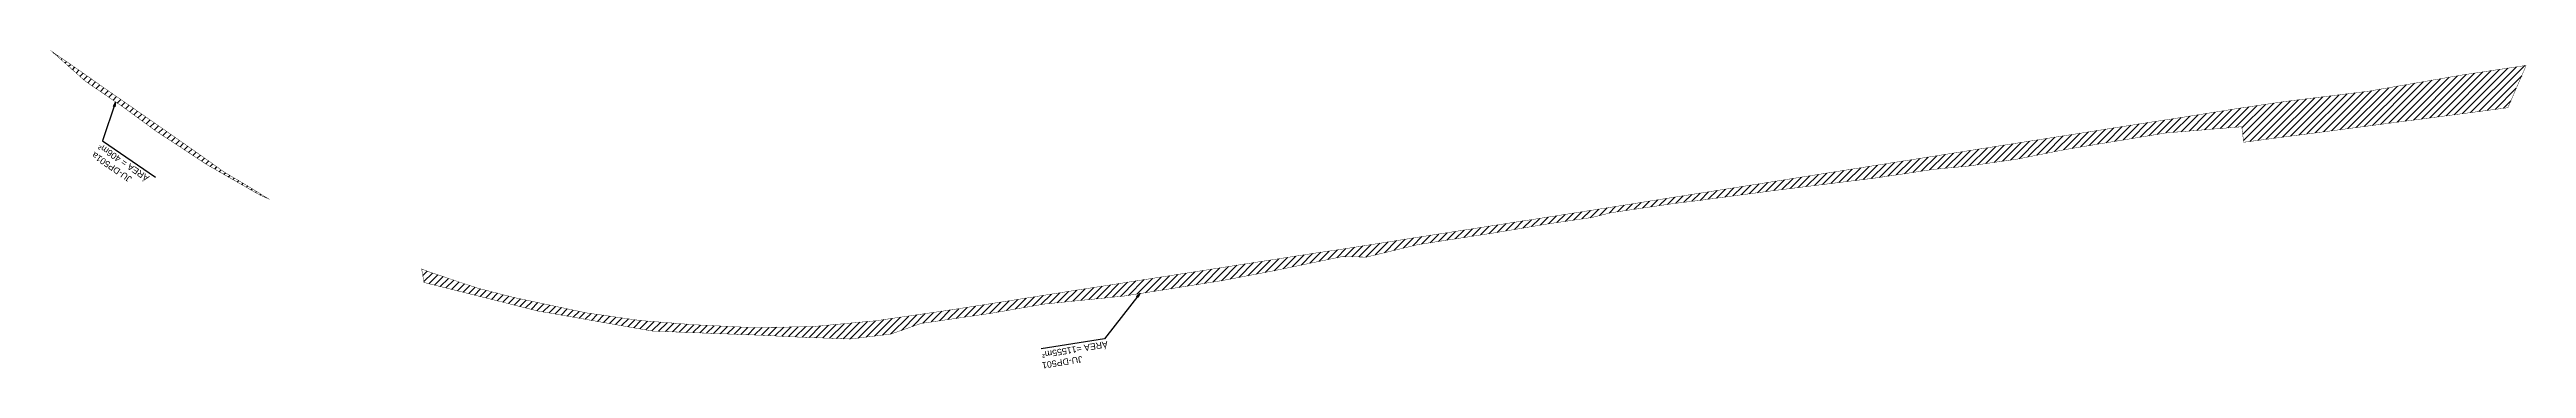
# Model space of a CAD drawing. Header units: metres. Extents: x 287051 to 328239, y 7396995 to 7466021.
# Drawn here: x 309182 to 310745, y 7432479 to 7432680 of the extents above; entities that cross this region are included whole.
import ezdxf

# ---------------------------------------------------------------- set-up
doc = ezdxf.new("R2010")
doc.units = ezdxf.units.M
doc.header["$LTSCALE"] = 10
doc.layers.add('DESAPROPRIAÇÃO', color=160, linetype='Continuous')
doc.layers.add('U-HZ-TEXTO-DESAP', color=2, linetype='Continuous')
doc.styles.add('ARIAL', font='arial.ttf')
doc.styles.add('DIM', font='arial.ttf', dxfattribs={"width": 0.8})
doc.dimstyles.new('U-1_2000', dxfattribs={"dimscale": 2, "dimtxt": 1.5, "dimasz": 0.75, "dimexe": 0.75, "dimexo": 0.75, "dimgap": 0.25, "dimtad": 1, "dimzin": 4, "dimtxsty": 'DIM', "dimblk": 'ARCHTICK', "dimcen": 0.7, "dimdle": 0.75, "dimclrd": 256, "dimclre": 256, "dimclrt": 256, "dimaunit": 1, "dimadec": 3, "dimazin": 2, "dimtfac": 1, "dimtofl": 0, "dimtmove": 0, "dimatfit": 3, "dimldrblk": 'CLOSEDBLANK', "dimfxl": 0, "dimtolj": 1, "dimtzin": 0, "dimlwd": -1, "dimlwe": -1, "dimarcsym": 0})

msp = doc.modelspace()

# ---------------------------------------------------------------- texts
at = {"layer": 'U-HZ-TEXTO-DESAP', "color": 2, "linetype": 'Continuous', "lineweight": -3, "char_height": 4, "width": 405.023, "attachment_point": 7, "style": 'ARIAL'}
for s, insert, rotation in [('\\pi376.53;{\\C256;JU-DP501a\\P\\pi367.69;ÁREA = 406m²}', (309548.8, 7432392.8), 145.6885), ('\\pi380.42;{\\C256;JU-DP501\\P\\pi363.03;ÁREA =11555m²}', (310207.6, 7432555.5), 189.3774)]:
    msp.add_mtext(s, dxfattribs=dict(at, insert=insert, rotation=rotation))

# ---------------------------------------------------------------- blocks, each defined once
blk = doc.blocks.new('_ArchTick')
at = {"color": 0, "linetype": 'ByBlock', "const_width": 0.15}
blk.add_lwpolyline([(-0.5, -0.5), (0.5, 0.5)], dxfattribs=at)

# ---------------------------------------------------------------- hatches: boundary and pattern name
at = {"layer": 'DESAPROPRIAÇÃO', "transparency": 33554687}
h = msp.add_hatch(dxfattribs=at)
h.set_pattern_fill('ANSI31', color=256)
h.paths.add_polyline_path([(309198.3, 7432668.6), (309183.3, 7432678.9), (309204.2, 7432660.3), (309227.9, 7432644.1), (309248.5, 7432629), (309281.3, 7432607.4), (309314.8, 7432588.2), (309319.9, 7432586), (309307.3, 7432593.8), (309291.3, 7432603.3), (309286.8, 7432606.6), (309275.1, 7432614.9), (309255.4, 7432628.7), (309237.2, 7432641.4), (309217.3, 7432655.2)])
h = msp.add_hatch(dxfattribs=at)
h.set_pattern_fill('ANSI31', color=256)
h.set_pattern_definition([(45, (20000, 0), (-2.2450640303, 2.2450640303), [])])
h.paths.add_polyline_path([(309834.2, 7432529), (309853.9, 7432532), (309860.1, 7432533), (309980.5, 7432551.7), (310001, 7432554.7), (310055.6, 7432563.3), (310134.4, 7432575.5), (310171.4, 7432581.3), (310192.1, 7432584.6), (310260, 7432595.3), (310347.1, 7432609.1), (310417.6, 7432620.2), (310473.3, 7432628.9), (310505.7, 7432634), (310528.5, 7432637.5), (310564.2, 7432643.2), (310564.3, 7432643.2), (310592.6, 7432647.4), (310646.1, 7432654), (310704.4, 7432664.1), (310745.1, 7432670.2), (310744.3, 7432668.2), (310740.2, 7432658.8), (310733.6, 7432643.5), (310566.8, 7432621.7), (310565.6, 7432631.5), (310517.8, 7432627.6), (310454.1, 7432617.1), (310423.5, 7432611), (310393.1, 7432606.7), (310371.1, 7432604.6), (310335.6, 7432599.3), (310316.3, 7432596.9), (310269.4, 7432591.1), (310243.6, 7432587.7), (310225, 7432585.2), (310206.9, 7432583), (310167.2, 7432577.2), (310155.3, 7432574.2), (310127.7, 7432570.2), (310094.4, 7432564.6), (310070.3, 7432560.9), (310045.6, 7432557.1), (310013, 7432549.2), (309997.6, 7432549.5), (309953.6, 7432540.4), (309922.6, 7432534.5), (309860.7, 7432524.7), (309842.9, 7432522.9), (309809.9, 7432519.6), (309776.5, 7432513.8), (309731.8, 7432507.3), (309712.8, 7432500.6), (309687, 7432497.5), (309650.2, 7432498.9), (309633, 7432499.8), (309562.4, 7432502.5), (309489.9, 7432515.2), (309418.1, 7432533.2), (309416.6, 7432541.7), (309422.4, 7432539.5), (309452, 7432529.6), (309474.4, 7432523.8), (309520.5, 7432514), (309555.1, 7432509.1), (309588.5, 7432506.5), (309625.2, 7432504.7), (309641.4, 7432504.9), (309664.2, 7432505.4), (309703.2, 7432509), (309749.6, 7432515.7), (309781.6, 7432520.7)])

# ---------------------------------------------------------------- linework, layer by layer
at = {"layer": 'DESAPROPRIAÇÃO', "transparency": 33554687, "const_width": 0.25, "flags": 128}
for points in [[(309198.3, 7432668.6), (309183.3, 7432678.9), (309204.2, 7432660.3), (309227.9, 7432644.1), (309248.5, 7432629), (309281.3, 7432607.4), (309314.8, 7432588.2), (309319.9, 7432586), (309307.3, 7432593.8), (309291.3, 7432603.3), (309286.8, 7432606.6), (309275.1, 7432614.9), (309255.4, 7432628.7), (309237.2, 7432641.4), (309217.3, 7432655.2), (309198.3, 7432668.6)], [(309834.2, 7432529), (309853.9, 7432532), (309860.1, 7432533), (309980.5, 7432551.7), (310001, 7432554.7), (310055.6, 7432563.3), (310134.4, 7432575.5), (310171.4, 7432581.3), (310192.1, 7432584.6), (310260, 7432595.3), (310347.1, 7432609.1), (310417.6, 7432620.2), (310473.3, 7432628.9), (310505.7, 7432634), (310528.5, 7432637.5), (310564.2, 7432643.2), (310564.3, 7432643.2), (310592.6, 7432647.4), (310646.1, 7432654), (310704.4, 7432664.1), (310745.1, 7432670.2), (310744.3, 7432668.2), (310740.2, 7432658.8), (310733.6, 7432643.5), (310566.8, 7432621.7), (310565.6, 7432631.5), (310517.8, 7432627.6), (310454.1, 7432617.1), (310423.5, 7432611), (310393.1, 7432606.7), (310371.1, 7432604.6), (310335.6, 7432599.3), (310316.3, 7432596.9), (310269.4, 7432591.1), (310243.6, 7432587.7), (310225, 7432585.2), (310206.9, 7432583), (310167.2, 7432577.2), (310155.3, 7432574.2), (310127.7, 7432570.2), (310094.4, 7432564.6), (310070.3, 7432560.9), (310045.6, 7432557.1), (310013, 7432549.2), (309997.6, 7432549.5), (309953.6, 7432540.4), (309922.6, 7432534.5), (309860.7, 7432524.7), (309842.9, 7432522.9), (309809.9, 7432519.6), (309776.5, 7432513.8), (309731.8, 7432507.3), (309712.8, 7432500.6), (309687, 7432497.5), (309650.2, 7432498.9), (309633, 7432499.8), (309562.4, 7432502.5), (309489.9, 7432515.2), (309418.1, 7432533.2), (309416.6, 7432541.7), (309422.4, 7432539.5), (309452, 7432529.6), (309474.4, 7432523.8), (309520.5, 7432514), (309555.1, 7432509.1), (309588.5, 7432506.5), (309625.2, 7432504.7), (309641.4, 7432504.9), (309664.2, 7432505.4), (309703.2, 7432509), (309749.6, 7432515.7), (309781.6, 7432520.7)]]:
    msp.add_lwpolyline(points, close=True, dxfattribs=at)

msp.set_redraw_order([(e.dxf.handle, doc.entitydb.next_handle()) for e in msp.query("TEXT MTEXT ATTDEF DIMENSION ARC_DIMENSION")])  # texts and dimensions are drawn at this point

# ---------------------------------------------------------------- leaders
at = {"layer": 'U-HZ-TEXTO-DESAP', "color": 2, "linetype": 'Continuous', "lineweight": -3}
for points in [[(309223.4, 7432647.1), (309215.2, 7432622.6), (309248.6, 7432599.7)], [(309870.2, 7432526.4), (309847.6, 7432497.7), (309807.6, 7432491.2)]]:
    msp.add_leader(points, dimstyle='U-1_2000', override={"dimscale": 1, "dimasz": 3}, dxfattribs=at)

doc.saveas('drawing.dxf')
